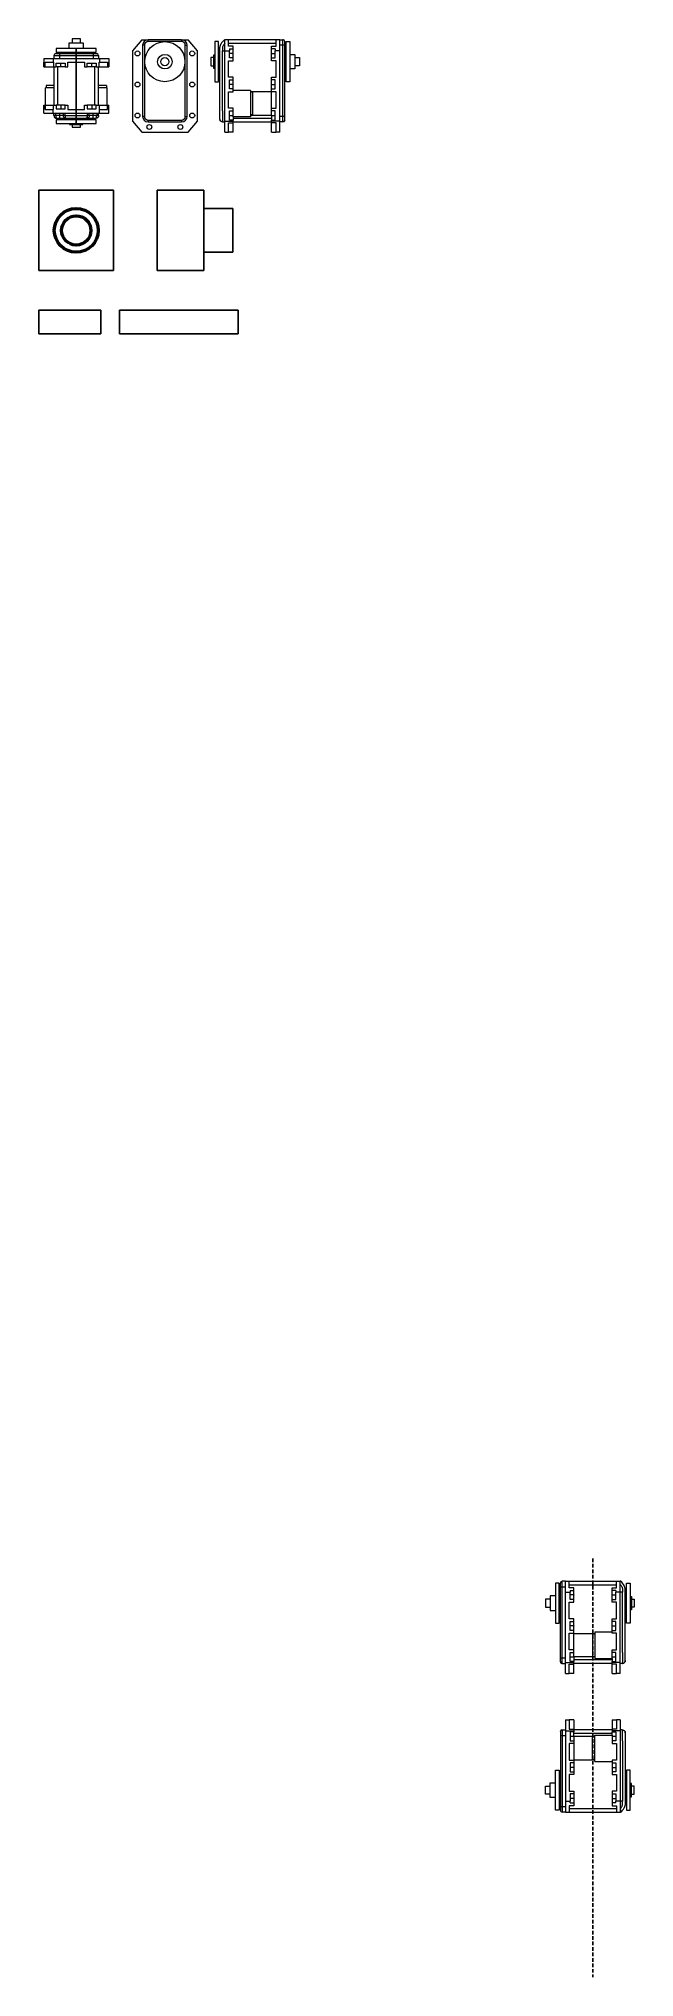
# Model space of a CAD drawing. Header units: millimetres. Extents: x 2045 to 5131, y -377 to 2192.
# Drawn here: x 2045 to 2371, y 704 to 1766 of the extents above; entities that cross this region are included whole.
import ezdxf

# ---------------------------------------------------------------- set-up
doc = ezdxf.new("R2010")
doc.units = ezdxf.units.MM
doc.linetypes.add('ACISOTGL', pattern=[3, 2, -1])
doc.layers.add('Arm', color=5, linetype='Continuous', lineweight=50)
doc.layers.add('Construction', color=1, linetype='ACISOTGL', lineweight=25)
doc.layers.add('RX-28', color=7, linetype='Continuous')

msp = doc.modelspace()

# ---------------------------------------------------------------- linework, layer by layer
at = {"color": 1}
for p, q in [((2109.318, 1682.94), (2134.818, 1682.94)), ((2109.318, 1638.94), (2109.318, 1682.94)), ((2134.818, 1682.94), (2134.818, 1638.94)), ((2134.818, 1672.94), (2150.818, 1672.94)), ((2150.818, 1672.94), (2150.818, 1648.94)), ((2150.818, 1648.94), (2134.818, 1648.94)), ((2134.818, 1638.94), (2109.318, 1638.94)), ((2044.502, 1617.253), (2078.502, 1617.253)), ((2044.502, 1604.253), (2044.502, 1617.253)), ((2078.502, 1617.253), (2078.502, 1604.253)), ((2153.694, 1617.253), (2088.694, 1617.253)), ((2088.694, 1617.253), (2088.694, 1604.253)), ((2153.694, 1604.253), (2153.694, 1617.253)), ((2078.502, 1604.253), (2044.502, 1604.253)), ((2088.694, 1604.253), (2153.694, 1604.253))]:
    msp.add_line(p, q, dxfattribs=at)
at = {"layer": 'Arm', "color": 1}
for radius in [12, 8]:
    msp.add_circle((2065.002, 1660.94), radius, dxfattribs=at)
at = {"layer": 'Construction'}
msp.add_line((2347.927, 933.104), (2347.927, 703.602), dxfattribs=at)
at = {"layer": 'RX-28', "color": 7, "linetype": 'Continuous', "lineweight": 15}
for p, q in [((2067.252, 1765.981), (2062.752, 1765.981)), ((2100.841, 1765.431), (2095.741, 1759.431)), ((2100.841, 1765.431), (2104.341, 1765.431)), ((2100.841, 1765.431), (2103.341, 1765.431)), ((2122.741, 1765.431), (2104.341, 1765.431)), ((2104.341, 1764.431), (2104.341, 1765.431)), ((2122.741, 1764.431), (2104.341, 1764.431)), ((2122.741, 1765.431), (2122.741, 1764.431)), ((2122.741, 1765.431), (2126.241, 1765.431)), ((2123.741, 1765.431), (2126.241, 1765.431)), ((2131.341, 1759.431), (2126.241, 1765.431)), ((2140.915, 1764.431), (2140.915, 1742.431)), ((2142.915, 1742.431), (2142.915, 1764.431)), ((2148.415, 1765.431), (2146.415, 1765.431)), ((2146.415, 1759.431), (2146.415, 1765.431)), ((2148.415, 1761.906), (2148.415, 1765.431)), ((2174.415, 1765.431), (2148.415, 1765.431)), ((2176.415, 1765.431), (2174.415, 1765.431)), ((2174.415, 1761.906), (2174.415, 1765.431)), ((2176.415, 1759.431), (2176.415, 1765.431)), ((2176.415, 1765.431), (2178.165, 1765.431)), ((2178.165, 1762.431), (2178.165, 1765.431)), ((2179.915, 1742.431), (2179.915, 1764.431)), ((2181.915, 1764.431), (2181.915, 1742.431)), ((2047.202, 1755.131), (2047.202, 1750.631)), ((2047.202, 1755.131), (2052.302, 1755.131)), ((2047.202, 1750.631), (2047.202, 1753.131)), ((2047.202, 1750.631), (2047.202, 1753.131)), ((2047.945, 1753.131), (2052.302, 1753.131)), ((2047.945, 1750.631), (2047.945, 1753.131)), ((2052.302, 1755.131), (2052.302, 1753.131)), ((2052.302, 1755.131), (2077.702, 1755.131)), ((2052.302, 1753.131), (2052.527, 1753.131)), ((2052.527, 1753.131), (2052.527, 1750.631)), ((2052.802, 1756.881), (2055.802, 1756.881)), ((2052.802, 1756.881), (2052.802, 1755.131)), ((2076.002, 1760.631), (2054.002, 1760.631)), ((2054.002, 1758.631), (2076.002, 1758.631)), ((2055.802, 1757.881), (2055.802, 1756.881)), ((2055.802, 1757.881), (2074.202, 1757.881)), ((2055.802, 1756.881), (2074.202, 1756.881)), ((2055.802, 1756.881), (2055.802, 1755.131)), ((2060.477, 1753.131), (2069.527, 1753.131)), ((2060.477, 1750.631), (2060.477, 1753.131)), ((2069.002, 1763.481), (2061.002, 1763.481)), ((2069.527, 1753.131), (2069.527, 1750.631)), ((2074.202, 1757.881), (2074.202, 1756.881)), ((2074.202, 1756.881), (2077.202, 1756.881)), ((2074.202, 1756.881), (2074.202, 1755.131)), ((2077.202, 1756.881), (2077.202, 1755.131)), ((2077.477, 1753.131), (2077.702, 1753.131)), ((2077.477, 1750.631), (2077.477, 1753.131)), ((2077.702, 1755.131), (2077.702, 1753.131)), ((2077.702, 1755.131), (2082.802, 1755.131)), ((2077.702, 1753.131), (2082.058, 1753.131)), ((2082.058, 1753.131), (2082.058, 1750.631)), ((2082.802, 1755.131), (2082.802, 1750.631)), ((2082.802, 1753.131), (2082.802, 1750.631)), ((2082.802, 1753.131), (2082.802, 1750.631)), ((2095.741, 1759.431), (2095.741, 1720.831)), ((2101.341, 1762.431), (2101.341, 1723.431)), ((2102.341, 1762.431), (2101.341, 1762.431)), ((2102.341, 1762.431), (2102.341, 1723.431)), ((2124.741, 1723.431), (2124.741, 1762.431)), ((2124.741, 1762.431), (2125.741, 1762.431)), ((2125.741, 1723.431), (2125.741, 1762.431)), ((2131.341, 1720.831), (2131.341, 1759.431)), ((2138.765, 1755.681), (2138.765, 1751.181)), ((2140.265, 1757.031), (2140.265, 1749.831)), ((2143.665, 1726.932), (2143.665, 1758.93)), ((2145.165, 1761.288), (2145.165, 1760.431)), ((2145.165, 1726.431), (2145.165, 1759.431)), ((2145.165, 1759.431), (2146.415, 1759.431)), ((2146.415, 1759.431), (2148.915, 1759.431)), ((2146.415, 1720.831), (2146.415, 1759.431)), ((2174.415, 1763.431), (2148.415, 1763.431)), ((2150.915, 1761.906), (2148.415, 1761.906)), ((2148.415, 1744.906), (2148.415, 1753.956)), ((2148.415, 1753.956), (2150.915, 1753.956)), ((2148.915, 1760.406), (2148.915, 1759.431)), ((2148.915, 1760.406), (2150.915, 1760.406)), ((2148.915, 1755.456), (2148.915, 1759.431)), ((2150.915, 1757.931), (2148.915, 1757.931)), ((2150.915, 1755.456), (2148.915, 1755.456)), ((2150.915, 1760.406), (2150.915, 1761.906)), ((2150.915, 1758.031), (2150.915, 1760.406)), ((2150.915, 1757.831), (2150.915, 1758.031)), ((2150.915, 1755.456), (2150.915, 1757.831)), ((2150.915, 1753.956), (2150.915, 1755.456)), ((2171.915, 1761.906), (2174.415, 1761.906)), ((2171.915, 1760.406), (2171.915, 1761.906)), ((2173.915, 1760.406), (2171.915, 1760.406)), ((2171.915, 1758.031), (2171.915, 1760.406)), ((2171.915, 1758.031), (2171.915, 1757.831)), ((2171.915, 1757.931), (2173.915, 1757.931)), ((2171.915, 1755.456), (2171.915, 1757.831)), ((2171.915, 1755.456), (2173.915, 1755.456)), ((2171.915, 1753.956), (2171.915, 1755.456)), ((2174.415, 1753.956), (2171.915, 1753.956)), ((2173.915, 1760.406), (2173.915, 1759.431)), ((2176.415, 1759.431), (2173.915, 1759.431)), ((2173.915, 1755.456), (2173.915, 1759.431)), ((2174.415, 1744.906), (2174.415, 1753.956)), ((2178.165, 1762.431), (2176.415, 1762.431)), ((2176.415, 1720.831), (2176.415, 1759.431)), ((2179.165, 1762.431), (2178.165, 1762.431)), ((2178.165, 1723.431), (2178.165, 1762.431)), ((2179.165, 1723.431), (2179.165, 1762.431)), ((2184.765, 1757.431), (2184.765, 1749.431)), ((2187.265, 1755.681), (2187.265, 1751.181)), ((2047.202, 1750.631), (2047.202, 1752.631)), ((2047.202, 1750.631), (2047.202, 1752.631)), ((2047.202, 1750.631), (2047.945, 1750.631)), ((2047.945, 1750.631), (2052.527, 1750.631)), ((2052.527, 1750.631), (2054.027, 1750.631)), ((2052.802, 1750.631), (2052.802, 1729.631)), ((2054.027, 1752.631), (2058.977, 1752.631)), ((2054.027, 1750.631), (2054.027, 1752.631)), ((2056.401, 1750.631), (2054.027, 1750.631)), ((2054.802, 1750.631), (2054.802, 1729.631)), ((2056.602, 1750.631), (2056.401, 1750.631)), ((2056.502, 1750.631), (2056.502, 1752.631)), ((2058.977, 1750.631), (2056.602, 1750.631)), ((2058.977, 1752.631), (2058.977, 1750.631)), ((2058.977, 1750.631), (2060.477, 1750.631)), ((2069.527, 1750.631), (2071.027, 1750.631)), ((2071.027, 1752.631), (2075.977, 1752.631)), ((2071.027, 1750.631), (2071.027, 1752.631)), ((2073.401, 1750.631), (2071.027, 1750.631)), ((2073.602, 1750.631), (2073.401, 1750.631)), ((2073.502, 1750.631), (2073.502, 1752.631)), ((2075.977, 1750.631), (2073.602, 1750.631)), ((2075.202, 1729.631), (2075.202, 1750.631)), ((2075.977, 1752.631), (2075.977, 1750.631)), ((2075.977, 1750.631), (2077.477, 1750.631)), ((2077.202, 1729.631), (2077.202, 1750.631)), ((2077.477, 1750.631), (2082.058, 1750.631)), ((2082.058, 1750.631), (2082.802, 1750.631)), ((2082.802, 1752.631), (2082.802, 1750.631)), ((2082.802, 1752.631), (2082.802, 1750.631)), ((2150.915, 1744.906), (2148.415, 1744.906)), ((2148.915, 1738.456), (2148.915, 1743.406)), ((2148.915, 1743.406), (2150.915, 1743.406)), ((2150.915, 1743.406), (2150.915, 1744.906)), ((2150.915, 1741.031), (2150.915, 1743.406)), ((2171.915, 1744.906), (2174.415, 1744.906)), ((2171.915, 1743.406), (2171.915, 1744.906)), ((2173.915, 1743.406), (2171.915, 1743.406)), ((2171.915, 1741.031), (2171.915, 1743.406)), ((2173.915, 1738.456), (2173.915, 1743.406)), ((2052.802, 1739.131), (2048.202, 1739.131)), ((2048.202, 1729.631), (2048.202, 1739.131)), ((2052.802, 1740.281), (2048.452, 1740.281)), ((2048.452, 1740.281), (2048.452, 1739.131)), ((2081.552, 1740.281), (2077.202, 1740.281)), ((2081.802, 1739.131), (2077.202, 1739.131)), ((2081.552, 1740.281), (2081.552, 1739.131)), ((2081.802, 1739.131), (2081.802, 1729.631)), ((2148.415, 1727.906), (2148.415, 1736.956)), ((2148.415, 1736.956), (2150.915, 1736.956)), ((2150.915, 1740.931), (2148.915, 1740.931)), ((2150.915, 1738.456), (2148.915, 1738.456)), ((2150.915, 1740.831), (2150.915, 1741.031)), ((2150.915, 1738.456), (2150.915, 1740.831)), ((2150.915, 1736.956), (2150.915, 1738.456)), ((2160.415, 1737.681), (2150.915, 1737.681)), ((2160.415, 1737.681), (2160.415, 1723.181)), ((2171.915, 1736.831), (2160.415, 1736.831)), ((2161.565, 1736.641), (2160.415, 1736.641)), ((2161.565, 1736.641), (2161.565, 1724.221)), ((2171.915, 1741.031), (2171.915, 1740.831)), ((2171.915, 1740.931), (2173.915, 1740.931)), ((2171.915, 1738.456), (2171.915, 1740.831)), ((2171.915, 1738.456), (2173.915, 1738.456)), ((2171.915, 1736.956), (2171.915, 1738.456)), ((2174.415, 1736.956), (2171.915, 1736.956)), ((2171.915, 1727.906), (2171.915, 1736.831)), ((2174.415, 1727.906), (2174.415, 1736.956)), ((2047.202, 1725.131), (2047.202, 1729.631)), ((2047.202, 1729.631), (2047.945, 1729.631)), ((2047.202, 1729.631), (2047.202, 1727.631)), ((2047.202, 1729.631), (2047.202, 1727.131)), ((2047.202, 1729.631), (2047.202, 1727.631)), ((2047.202, 1729.631), (2047.202, 1727.131)), ((2047.202, 1725.131), (2052.302, 1725.131)), ((2047.945, 1729.631), (2047.945, 1727.131)), ((2047.945, 1729.631), (2052.527, 1729.631)), ((2047.945, 1727.131), (2052.302, 1727.131)), ((2052.302, 1725.131), (2052.302, 1727.131)), ((2052.302, 1727.131), (2052.527, 1727.131)), ((2052.302, 1725.131), (2077.702, 1725.131)), ((2052.527, 1727.131), (2052.527, 1729.631)), ((2052.527, 1729.631), (2054.027, 1729.631)), ((2052.802, 1723.881), (2052.802, 1725.131)), ((2053.802, 1723.881), (2053.802, 1725.131)), ((2055.852, 1723.881), (2053.802, 1723.881)), ((2076.002, 1721.631), (2054.002, 1721.631)), ((2054.027, 1729.631), (2054.027, 1727.631)), ((2056.401, 1729.631), (2054.027, 1729.631)), ((2054.027, 1727.631), (2058.977, 1727.631)), ((2054.303, 1722.381), (2055.852, 1722.381)), ((2055.852, 1725.131), (2055.852, 1723.881)), ((2057.852, 1723.881), (2055.852, 1723.881)), ((2055.852, 1723.881), (2055.852, 1722.381)), ((2056.401, 1729.631), (2056.602, 1729.631)), ((2056.502, 1729.631), (2056.502, 1727.631)), ((2058.977, 1729.631), (2056.602, 1729.631)), ((2057.852, 1725.131), (2057.852, 1723.881)), ((2058.852, 1723.881), (2058.852, 1725.131)), ((2058.852, 1723.881), (2071.152, 1723.881)), ((2058.977, 1727.631), (2058.977, 1729.631)), ((2058.977, 1729.631), (2060.477, 1729.631)), ((2059.353, 1722.381), (2070.651, 1722.381)), ((2060.477, 1729.631), (2060.477, 1727.131)), ((2060.477, 1727.131), (2069.527, 1727.131)), ((2069.527, 1727.131), (2069.527, 1729.631)), ((2069.527, 1729.631), (2071.027, 1729.631)), ((2071.027, 1729.631), (2071.027, 1727.631)), ((2073.401, 1729.631), (2071.027, 1729.631)), ((2071.027, 1727.631), (2075.977, 1727.631)), ((2071.152, 1723.881), (2071.152, 1725.131)), ((2072.152, 1723.881), (2072.152, 1725.131)), ((2074.152, 1723.881), (2072.152, 1723.881)), ((2073.401, 1729.631), (2073.602, 1729.631)), ((2073.502, 1729.631), (2073.502, 1727.631)), ((2075.977, 1729.631), (2073.602, 1729.631)), ((2074.152, 1725.131), (2074.152, 1723.881)), ((2074.152, 1723.881), (2074.152, 1722.381)), ((2076.202, 1723.881), (2074.152, 1723.881)), ((2074.152, 1722.381), (2075.701, 1722.381)), ((2075.977, 1727.631), (2075.977, 1729.631)), ((2075.977, 1729.631), (2077.477, 1729.631)), ((2076.202, 1725.131), (2076.202, 1723.881)), ((2077.202, 1723.881), (2077.202, 1725.131)), ((2077.477, 1729.631), (2077.477, 1727.131)), ((2077.477, 1729.631), (2082.058, 1729.631)), ((2077.477, 1727.131), (2077.702, 1727.131)), ((2077.702, 1725.131), (2077.702, 1727.131)), ((2077.702, 1727.131), (2082.058, 1727.131)), ((2077.702, 1725.131), (2082.802, 1725.131)), ((2082.058, 1727.131), (2082.058, 1729.631)), ((2082.058, 1729.631), (2082.802, 1729.631)), ((2082.802, 1725.131), (2082.802, 1729.631)), ((2082.802, 1727.631), (2082.802, 1729.631)), ((2082.802, 1727.131), (2082.802, 1729.631)), ((2082.802, 1727.631), (2082.802, 1729.631)), ((2082.802, 1727.131), (2082.802, 1729.631)), ((2102.341, 1723.431), (2101.341, 1723.431)), ((2104.341, 1721.431), (2122.741, 1721.431)), ((2104.341, 1721.431), (2104.341, 1720.431)), ((2122.741, 1721.431), (2122.741, 1720.431)), ((2124.741, 1723.431), (2125.741, 1723.431)), ((2143.665, 1721.932), (2143.665, 1723.431)), ((2145.165, 1725.431), (2145.165, 1723.431)), ((2145.165, 1723.431), (2145.165, 1721.431)), ((2150.915, 1727.906), (2148.415, 1727.906)), ((2148.915, 1721.456), (2148.915, 1726.406)), ((2148.915, 1726.406), (2150.915, 1726.406)), ((2148.915, 1723.931), (2150.915, 1723.931)), ((2150.915, 1721.456), (2148.915, 1721.456)), ((2150.915, 1726.406), (2150.915, 1727.906)), ((2150.915, 1723.181), (2150.915, 1726.406)), ((2160.415, 1723.181), (2150.915, 1723.181)), ((2150.915, 1723.181), (2150.915, 1721.456)), ((2150.915, 1722.431), (2171.915, 1722.431)), ((2150.915, 1720.831), (2150.915, 1721.456)), ((2161.565, 1724.221), (2160.415, 1724.221)), ((2160.415, 1724.031), (2171.915, 1724.031)), ((2171.915, 1727.906), (2174.415, 1727.906)), ((2171.915, 1726.406), (2171.915, 1727.906)), ((2173.915, 1726.406), (2171.915, 1726.406)), ((2171.915, 1724.031), (2171.915, 1726.406)), ((2171.915, 1724.031), (2171.915, 1723.831)), ((2171.915, 1723.931), (2173.915, 1723.931)), ((2171.915, 1723.831), (2171.915, 1721.456)), ((2171.915, 1720.831), (2171.915, 1721.456)), ((2171.915, 1721.456), (2173.915, 1721.456)), ((2173.915, 1721.456), (2173.915, 1726.406)), ((2178.165, 1723.431), (2176.415, 1723.431)), ((2178.165, 1720.431), (2178.165, 1723.431)), ((2179.165, 1723.431), (2178.165, 1723.431)), ((2054.002, 1719.631), (2076.002, 1719.631)), ((2061.402, 1718.981), (2068.602, 1718.981)), ((2062.752, 1717.481), (2067.252, 1717.481)), ((2095.741, 1720.831), (2100.841, 1714.831)), ((2100.841, 1714.831), (2126.241, 1714.831)), ((2104.341, 1720.431), (2122.741, 1720.431)), ((2126.241, 1714.831), (2131.341, 1720.831)), ((2145.165, 1720.431), (2146.415, 1720.431)), ((2146.415, 1720.831), (2150.915, 1720.831)), ((2146.415, 1714.831), (2146.415, 1720.831)), ((2146.415, 1714.831), (2148.415, 1714.831)), ((2148.415, 1714.831), (2148.415, 1719.956)), ((2148.415, 1719.956), (2150.915, 1719.956)), ((2150.915, 1714.831), (2148.415, 1714.831)), ((2150.915, 1714.831), (2148.415, 1714.831)), ((2150.915, 1714.831), (2148.915, 1714.831)), ((2150.915, 1714.831), (2148.915, 1714.831)), ((2150.915, 1719.956), (2150.915, 1720.831)), ((2150.915, 1720.431), (2171.915, 1720.431)), ((2150.915, 1714.831), (2150.915, 1719.956)), ((2176.415, 1720.831), (2171.915, 1720.831)), ((2171.915, 1719.956), (2171.915, 1720.831)), ((2174.415, 1719.956), (2171.915, 1719.956)), ((2171.915, 1714.831), (2171.915, 1719.956)), ((2171.915, 1714.831), (2174.415, 1714.831)), ((2171.915, 1714.831), (2173.915, 1714.831)), ((2171.915, 1714.831), (2174.415, 1714.831)), ((2171.915, 1714.831), (2173.915, 1714.831)), ((2174.415, 1714.831), (2174.415, 1719.956)), ((2176.415, 1714.831), (2174.415, 1714.831)), ((2176.415, 1714.831), (2176.415, 1720.831)), ((2178.165, 1720.431), (2176.415, 1720.431)), ((2327.427, 919.604), (2327.427, 897.604)), ((2329.427, 897.604), (2329.427, 919.604)), ((2330.177, 917.604), (2331.177, 917.604)), ((2330.177, 878.604), (2330.177, 917.604)), ((2331.177, 917.604), (2331.177, 920.604)), ((2332.927, 920.604), (2331.177, 920.604)), ((2331.177, 917.604), (2332.927, 917.604)), ((2331.177, 878.604), (2331.177, 917.604)), ((2332.927, 914.604), (2332.927, 920.604)), ((2332.927, 920.604), (2334.927, 920.604)), ((2332.927, 914.604), (2335.427, 914.604)), ((2332.927, 876.004), (2332.927, 914.604)), ((2334.927, 917.079), (2334.927, 920.604)), ((2334.927, 920.604), (2360.927, 920.604)), ((2334.927, 918.604), (2360.927, 918.604)), ((2337.427, 917.079), (2334.927, 917.079)), ((2335.427, 915.579), (2337.427, 915.579)), ((2335.427, 915.579), (2335.427, 914.604)), ((2335.427, 910.629), (2335.427, 914.604)), ((2337.427, 915.579), (2337.427, 917.079)), ((2337.427, 913.204), (2337.427, 915.579)), ((2358.427, 915.579), (2358.427, 917.079)), ((2358.427, 917.079), (2360.927, 917.079)), ((2360.427, 915.579), (2358.427, 915.579)), ((2358.427, 913.204), (2358.427, 915.579)), ((2360.427, 915.579), (2360.427, 914.604)), ((2360.427, 910.629), (2360.427, 914.604)), ((2362.927, 914.604), (2360.427, 914.604)), ((2360.927, 917.079), (2360.927, 920.604)), ((2360.927, 920.604), (2362.927, 920.604)), ((2362.927, 914.604), (2362.927, 920.604)), ((2362.927, 876.004), (2362.927, 914.604)), ((2364.177, 914.604), (2362.927, 914.604)), ((2364.177, 916.461), (2364.177, 915.604)), ((2364.177, 881.604), (2364.177, 914.604)), ((2365.677, 882.105), (2365.677, 914.103)), ((2366.427, 897.604), (2366.427, 919.604)), ((2368.427, 919.604), (2368.427, 897.604)), ((2322.077, 910.854), (2322.077, 906.354)), ((2324.577, 912.604), (2324.577, 904.604)), ((2334.927, 909.129), (2337.427, 909.129)), ((2334.927, 900.079), (2334.927, 909.129)), ((2337.427, 913.104), (2335.427, 913.104)), ((2337.427, 910.629), (2335.427, 910.629)), ((2337.427, 913.204), (2337.427, 913.004)), ((2337.427, 910.629), (2337.427, 913.004)), ((2337.427, 909.129), (2337.427, 910.629)), ((2358.427, 913.004), (2358.427, 913.204)), ((2358.427, 913.104), (2360.427, 913.104)), ((2358.427, 910.629), (2358.427, 913.004)), ((2358.427, 909.129), (2358.427, 910.629)), ((2358.427, 910.629), (2360.427, 910.629)), ((2360.927, 909.129), (2358.427, 909.129)), ((2360.927, 900.079), (2360.927, 909.129)), ((2369.077, 912.204), (2369.077, 905.004)), ((2370.577, 910.854), (2370.577, 906.354)), ((2337.427, 900.079), (2334.927, 900.079)), ((2335.427, 898.579), (2337.427, 898.579)), ((2335.427, 893.629), (2335.427, 898.579)), ((2337.427, 896.104), (2335.427, 896.104)), ((2337.427, 893.629), (2335.427, 893.629)), ((2337.427, 898.579), (2337.427, 900.079)), ((2337.427, 896.204), (2337.427, 898.579)), ((2337.427, 896.204), (2337.427, 896.004)), ((2337.427, 893.629), (2337.427, 896.004)), ((2337.427, 892.129), (2337.427, 893.629)), ((2348.927, 892.854), (2348.927, 878.354)), ((2348.927, 892.854), (2358.427, 892.854)), ((2358.427, 898.579), (2358.427, 900.079)), ((2358.427, 900.079), (2360.927, 900.079)), ((2360.427, 898.579), (2358.427, 898.579)), ((2358.427, 896.204), (2358.427, 898.579)), ((2358.427, 896.004), (2358.427, 896.204)), ((2358.427, 896.104), (2360.427, 896.104)), ((2358.427, 893.629), (2358.427, 896.004)), ((2358.427, 892.129), (2358.427, 893.629)), ((2358.427, 893.629), (2360.427, 893.629)), ((2360.427, 893.629), (2360.427, 898.579)), ((2334.927, 892.129), (2337.427, 892.129)), ((2334.927, 883.079), (2334.927, 892.129)), ((2337.427, 883.079), (2334.927, 883.079)), ((2337.427, 892.004), (2348.927, 892.004)), ((2337.427, 883.079), (2337.427, 892.004)), ((2337.427, 881.579), (2337.427, 883.079)), ((2347.777, 891.814), (2347.777, 879.394)), ((2347.777, 891.814), (2348.927, 891.814)), ((2360.927, 892.129), (2358.427, 892.129)), ((2358.427, 881.579), (2358.427, 883.079)), ((2358.427, 883.079), (2360.927, 883.079)), ((2360.927, 883.079), (2360.927, 892.129)), ((2330.177, 878.604), (2331.177, 878.604)), ((2331.177, 875.604), (2331.177, 878.604)), ((2331.177, 878.604), (2332.927, 878.604)), ((2331.177, 875.604), (2332.927, 875.604)), ((2332.927, 876.004), (2337.427, 876.004)), ((2332.927, 870.004), (2332.927, 876.004)), ((2334.927, 875.129), (2337.427, 875.129)), ((2334.927, 870.004), (2334.927, 875.129)), ((2335.427, 881.579), (2337.427, 881.579)), ((2335.427, 876.629), (2335.427, 881.579)), ((2337.427, 879.104), (2335.427, 879.104)), ((2337.427, 876.629), (2335.427, 876.629)), ((2337.427, 879.204), (2337.427, 881.579)), ((2337.427, 879.204), (2337.427, 879.004)), ((2348.927, 879.204), (2337.427, 879.204)), ((2337.427, 879.004), (2337.427, 876.629)), ((2358.427, 877.604), (2337.427, 877.604)), ((2337.427, 876.004), (2337.427, 876.629)), ((2337.427, 875.129), (2337.427, 876.004)), ((2358.427, 875.604), (2337.427, 875.604)), ((2337.427, 870.004), (2337.427, 875.129)), ((2347.777, 879.394), (2348.927, 879.394)), ((2348.927, 878.354), (2358.427, 878.354)), ((2360.427, 881.579), (2358.427, 881.579)), ((2358.427, 878.354), (2358.427, 881.579)), ((2360.427, 879.104), (2358.427, 879.104)), ((2358.427, 878.354), (2358.427, 876.629)), ((2358.427, 876.629), (2360.427, 876.629)), ((2358.427, 876.004), (2358.427, 876.629)), ((2362.927, 876.004), (2358.427, 876.004)), ((2358.427, 875.129), (2358.427, 876.004)), ((2360.927, 875.129), (2358.427, 875.129)), ((2358.427, 870.004), (2358.427, 875.129)), ((2360.427, 876.629), (2360.427, 881.579)), ((2360.927, 870.004), (2360.927, 875.129)), ((2362.927, 870.004), (2362.927, 876.004)), ((2364.177, 875.604), (2362.927, 875.604)), ((2364.177, 880.604), (2364.177, 878.604)), ((2364.177, 878.604), (2364.177, 876.604)), ((2365.677, 877.105), (2365.677, 878.604)), ((2332.927, 870.004), (2334.927, 870.004)), ((2337.427, 870.004), (2334.927, 870.004)), ((2337.427, 870.004), (2334.927, 870.004)), ((2337.427, 870.004), (2335.427, 870.004)), ((2337.427, 870.004), (2335.427, 870.004)), ((2358.427, 870.004), (2360.927, 870.004)), ((2358.427, 870.004), (2360.427, 870.004)), ((2358.427, 870.004), (2360.927, 870.004)), ((2358.427, 870.004), (2360.427, 870.004)), ((2362.927, 870.004), (2360.927, 870.004)), ((2332.927, 844.703), (2334.927, 844.703)), ((2332.927, 844.703), (2332.927, 838.703)), ((2334.927, 844.703), (2334.927, 839.578)), ((2337.427, 844.703), (2334.927, 844.703)), ((2337.427, 844.703), (2334.927, 844.703)), ((2334.927, 839.578), (2337.427, 839.578)), ((2337.427, 844.703), (2335.427, 844.703)), ((2337.427, 844.703), (2335.427, 844.703)), ((2337.427, 844.703), (2337.427, 839.578)), ((2337.427, 839.578), (2337.427, 838.703)), ((2358.427, 844.703), (2360.927, 844.703)), ((2358.427, 844.703), (2358.427, 839.578)), ((2358.427, 844.703), (2360.427, 844.703)), ((2358.427, 844.703), (2360.927, 844.703)), ((2358.427, 844.703), (2360.427, 844.703)), ((2360.927, 839.578), (2358.427, 839.578)), ((2358.427, 839.578), (2358.427, 838.703)), ((2362.927, 844.703), (2360.927, 844.703)), ((2360.927, 844.703), (2360.927, 839.578)), ((2362.927, 844.703), (2362.927, 838.703)), ((2330.177, 836.103), (2331.177, 836.103)), ((2330.177, 836.103), (2330.177, 797.103)), ((2331.177, 839.103), (2331.177, 836.103)), ((2331.177, 839.103), (2332.927, 839.103)), ((2331.177, 836.103), (2332.927, 836.103)), ((2331.177, 836.103), (2331.177, 797.103)), ((2332.927, 838.703), (2337.427, 838.703)), ((2332.927, 838.703), (2332.927, 800.103)), ((2334.927, 831.628), (2334.927, 822.578)), ((2337.427, 831.628), (2334.927, 831.628)), ((2335.427, 838.078), (2335.427, 833.128)), ((2337.427, 838.078), (2335.427, 838.078)), ((2337.427, 835.603), (2335.427, 835.603)), ((2335.427, 833.128), (2337.427, 833.128)), ((2358.427, 839.103), (2337.427, 839.103)), ((2337.427, 838.703), (2337.427, 838.078)), ((2337.427, 835.703), (2337.427, 838.078)), ((2358.427, 837.103), (2337.427, 837.103)), ((2337.427, 835.503), (2337.427, 835.703)), ((2337.427, 835.503), (2337.427, 833.128)), ((2348.927, 835.503), (2337.427, 835.503)), ((2337.427, 833.128), (2337.427, 831.628)), ((2337.427, 831.628), (2337.427, 822.703)), ((2347.777, 822.893), (2347.777, 835.313)), ((2347.777, 835.313), (2348.927, 835.313)), ((2348.927, 821.853), (2348.927, 836.353)), ((2348.927, 836.353), (2358.427, 836.353)), ((2362.927, 838.703), (2358.427, 838.703)), ((2358.427, 838.703), (2358.427, 838.078)), ((2358.427, 838.078), (2360.427, 838.078)), ((2358.427, 836.353), (2358.427, 838.078)), ((2358.427, 836.353), (2358.427, 833.128)), ((2360.427, 835.603), (2358.427, 835.603)), ((2360.427, 833.128), (2358.427, 833.128)), ((2358.427, 833.128), (2358.427, 831.628)), ((2358.427, 831.628), (2360.927, 831.628)), ((2360.427, 838.078), (2360.427, 833.128)), ((2360.927, 831.628), (2360.927, 822.578)), ((2364.177, 839.103), (2362.927, 839.103)), ((2362.927, 838.703), (2362.927, 800.103)), ((2364.177, 836.103), (2364.177, 838.103)), ((2364.177, 834.103), (2364.177, 836.103)), ((2364.177, 833.103), (2364.177, 800.103)), ((2365.677, 837.602), (2365.677, 836.103)), ((2365.677, 832.602), (2365.677, 800.604)), ((2334.927, 822.578), (2337.427, 822.578)), ((2335.427, 821.078), (2335.427, 816.128)), ((2337.427, 821.078), (2335.427, 821.078)), ((2337.427, 818.603), (2335.427, 818.603)), ((2337.427, 822.703), (2348.927, 822.703)), ((2337.427, 822.578), (2337.427, 821.078)), ((2337.427, 821.078), (2337.427, 818.703)), ((2337.427, 818.503), (2337.427, 818.703)), ((2337.427, 818.503), (2337.427, 816.128)), ((2347.777, 822.893), (2348.927, 822.893)), ((2348.927, 821.853), (2358.427, 821.853)), ((2360.927, 822.578), (2358.427, 822.578)), ((2358.427, 822.578), (2358.427, 821.078)), ((2358.427, 821.078), (2360.427, 821.078)), ((2358.427, 821.078), (2358.427, 818.703)), ((2358.427, 818.703), (2358.427, 818.503)), ((2358.427, 818.603), (2360.427, 818.603)), ((2358.427, 818.503), (2358.427, 816.128)), ((2360.427, 821.078), (2360.427, 816.128)), ((2322.077, 803.853), (2322.077, 808.353)), ((2324.577, 802.103), (2324.577, 810.103)), ((2327.427, 795.103), (2327.427, 817.103)), ((2329.427, 817.103), (2329.427, 795.103)), ((2334.927, 814.628), (2334.927, 805.578)), ((2337.427, 814.628), (2334.927, 814.628)), ((2335.427, 816.128), (2337.427, 816.128)), ((2337.427, 816.128), (2337.427, 814.628)), ((2360.427, 816.128), (2358.427, 816.128)), ((2358.427, 816.128), (2358.427, 814.628)), ((2358.427, 814.628), (2360.927, 814.628)), ((2360.927, 814.628), (2360.927, 805.578)), ((2366.427, 817.103), (2366.427, 795.103)), ((2368.427, 795.103), (2368.427, 817.103)), ((2369.077, 802.503), (2369.077, 809.703)), ((2370.577, 803.853), (2370.577, 808.353)), ((2330.177, 797.103), (2331.177, 797.103)), ((2331.177, 797.103), (2331.177, 794.103)), ((2331.177, 797.103), (2332.927, 797.103)), ((2332.927, 800.103), (2332.927, 794.103)), ((2332.927, 800.103), (2335.427, 800.103)), ((2334.927, 805.578), (2337.427, 805.578)), ((2334.927, 797.628), (2334.927, 794.103)), ((2337.427, 797.628), (2334.927, 797.628)), ((2335.427, 804.078), (2335.427, 800.103)), ((2337.427, 804.078), (2335.427, 804.078)), ((2337.427, 801.603), (2335.427, 801.603)), ((2335.427, 799.128), (2335.427, 800.103)), ((2335.427, 799.128), (2337.427, 799.128)), ((2337.427, 805.578), (2337.427, 804.078)), ((2337.427, 804.078), (2337.427, 801.703)), ((2337.427, 801.503), (2337.427, 801.703)), ((2337.427, 801.503), (2337.427, 799.128)), ((2337.427, 799.128), (2337.427, 797.628)), ((2360.927, 805.578), (2358.427, 805.578)), ((2358.427, 805.578), (2358.427, 804.078)), ((2358.427, 804.078), (2360.427, 804.078)), ((2358.427, 804.078), (2358.427, 801.703)), ((2358.427, 801.703), (2358.427, 801.503)), ((2358.427, 801.603), (2360.427, 801.603)), ((2358.427, 801.503), (2358.427, 799.128)), ((2360.427, 799.128), (2358.427, 799.128)), ((2358.427, 799.128), (2358.427, 797.628)), ((2358.427, 797.628), (2360.927, 797.628)), ((2360.427, 804.078), (2360.427, 800.103)), ((2362.927, 800.103), (2360.427, 800.103)), ((2360.427, 799.128), (2360.427, 800.103)), ((2360.927, 797.628), (2360.927, 794.103)), ((2362.927, 800.103), (2362.927, 794.103)), ((2364.177, 800.103), (2362.927, 800.103)), ((2364.177, 798.246), (2364.177, 799.103)), ((2332.927, 794.103), (2331.177, 794.103)), ((2332.927, 794.103), (2334.927, 794.103)), ((2334.927, 796.103), (2360.927, 796.103)), ((2334.927, 794.103), (2360.927, 794.103)), ((2360.927, 794.103), (2362.927, 794.103))]:
    msp.add_line(p, q, dxfattribs=at)
at = {"layer": 'RX-28', "color": 1}
for p, q in [((2065.002, 1760.631), (2065.002, 1719.631)), ((2044.502, 1682.94), (2085.502, 1682.94)), ((2044.502, 1638.94), (2044.502, 1682.94)), ((2085.502, 1682.94), (2085.502, 1638.94)), ((2085.502, 1638.94), (2044.502, 1638.94))]:
    msp.add_line(p, q, dxfattribs=at)
at = {"layer": 'RX-28', "color": 7, "linetype": 'Continuous', "lineweight": 15}
for centre, radius in [((2113.541, 1753.431), 11), ((2098.541, 1757.931), 1.35), ((2113.541, 1753.431), 4), ((2113.541, 1753.431), 2.25), ((2128.541, 1757.931), 1.35), ((2098.541, 1740.931), 1.35), ((2128.541, 1740.931), 1.35), ((2098.541, 1723.931), 1.35), ((2128.541, 1723.931), 1.35), ((2105.041, 1717.631), 1.35), ((2122.041, 1717.631), 1.35)]:
    msp.add_circle(centre, radius, dxfattribs=at)
for centre, radius, start, end in [((2104.341, 1762.431), 3, 90, 180), ((2122.741, 1762.431), 3, 0, 90), ((2149.842, 1760.431), 6.177, 125.956837, 154.682871), ((2178.165, 1764.431), 1, 359.999994, 90), ((2053.802, 1756.881), 1, 89.999994, 180), ((2076.202, 1756.881), 1, 0, 90), ((2104.341, 1723.431), 3, 180, 270), ((2122.741, 1723.431), 3, 270, 0), ((2331.177, 919.604), 1, 90, 180.000006), ((2359.5, 915.604), 6.177, 25.317129, 54.043163), ((2331.177, 795.103), 1, 179.999994, 270), ((2359.5, 799.103), 6.177, 305.956837, 334.682871)]:
    msp.add_arc(centre, radius, start, end, dxfattribs=at)
at = {"layer": 'RX-28', "color": 7, "linetype": 'Continuous'}
for centre, start, end in [((2178.165, 1721.431), 270, 0), ((2331.177, 876.604), 180, 270), ((2331.177, 838.103), 90, 180)]:
    msp.add_arc(centre, 1, start, end, dxfattribs=at)
at = {"layer": 'RX-28', "color": 7, "linetype": 'Continuous', "lineweight": 15}
for points, degree in [([(2062.752, 1765.981), (2062.752, 1763.481)], 1), ([(2067.252, 1763.481), (2067.252, 1765.981)], 1), ([(2142.915, 1764.431), (2140.915, 1764.431)], 1), ([(2146.415, 1763.614), (2146.089, 1763.263), (2145.819, 1762.864), (2145.615, 1762.431)], 3), ([(2146.215, 1765.431), (2146.215, 1765.431), (2146.292, 1765.431), (2146.415, 1765.431)], 3), ([(2179.915, 1764.431), (2181.915, 1764.431)], 1), ([(2054.002, 1760.631), (2054.002, 1758.631)], 1), ([(2060.002, 1758.631), (2060.002, 1757.881)], 1), ([(2061.002, 1763.481), (2061.002, 1760.631)], 1), ([(2069.002, 1760.631), (2069.002, 1763.481)], 1), ([(2070.002, 1757.881), (2070.002, 1758.631)], 1), ([(2076.002, 1758.631), (2076.002, 1760.631)], 1), ([(2140.265, 1755.681), (2138.765, 1755.681)], 1), ([(2140.915, 1757.031), (2140.265, 1757.031)], 1), ([(2143.665, 1759.681), (2142.915, 1759.681)], 1), ([(2143.665, 1758.931), (2143.665, 1758.931), (2143.665, 1759.491), (2143.665, 1760.431)], 3), ([(2179.165, 1758.431), (2179.915, 1758.431)], 1), ([(2181.915, 1757.431), (2184.765, 1757.431)], 1), ([(2184.765, 1755.681), (2187.265, 1755.681)], 1), ([(2138.765, 1751.181), (2140.265, 1751.181)], 1), ([(2140.265, 1749.831), (2140.915, 1749.831)], 1), ([(2140.915, 1742.431), (2142.915, 1742.431)], 1), ([(2142.915, 1747.181), (2143.665, 1747.181)], 1), ([(2179.915, 1748.431), (2179.165, 1748.431)], 1), ([(2181.915, 1742.431), (2179.915, 1742.431)], 1), ([(2184.765, 1749.431), (2181.915, 1749.431)], 1), ([(2187.265, 1751.181), (2184.765, 1751.181)], 1), ([(2052.837, 1723.881), (2052.802, 1723.881)], 1), ([(2053.41, 1722.679), (2053.319, 1722.756)], 1), ([(2054.002, 1721.631), (2054.002, 1719.631)], 1), ([(2057.887, 1723.881), (2057.852, 1723.881)], 1), ([(2058.46, 1722.679), (2058.369, 1722.756)], 1), ([(2058.752, 1722.381), (2058.752, 1721.631)], 1), ([(2071.252, 1721.631), (2071.252, 1722.381)], 1), ([(2076.002, 1719.631), (2076.002, 1721.631)], 1), ([(2145.165, 1725.466), (2145.165, 1725.431)], 1), ([(2061.402, 1719.631), (2061.402, 1718.981)], 1), ([(2062.752, 1718.981), (2062.752, 1717.481)], 1), ([(2067.252, 1717.481), (2067.252, 1718.981)], 1), ([(2068.602, 1718.981), (2068.602, 1719.631)], 1), ([(2143.963, 1721.04), (2144.041, 1720.948)], 1), ([(2145.165, 1720.466), (2145.165, 1720.431)], 1), ([(2329.427, 919.604), (2327.427, 919.604)], 1), ([(2363.127, 920.604), (2363.127, 920.604), (2363.05, 920.604), (2362.927, 920.604)], 3), ([(2362.927, 918.787), (2363.253, 918.436), (2363.523, 918.037), (2363.728, 917.604)], 3), ([(2365.677, 914.104), (2365.677, 914.104), (2365.677, 914.664), (2365.677, 915.604)], 3), ([(2365.677, 914.854), (2366.427, 914.854)], 1), ([(2366.427, 919.604), (2368.427, 919.604)], 1), ([(2324.577, 910.854), (2322.077, 910.854)], 1), ([(2322.077, 906.354), (2324.577, 906.354)], 1), ([(2327.427, 912.604), (2324.577, 912.604)], 1), ([(2324.577, 904.604), (2327.427, 904.604)], 1), ([(2330.177, 913.604), (2329.427, 913.604)], 1), ([(2329.427, 903.604), (2330.177, 903.604)], 1), ([(2368.427, 912.204), (2369.077, 912.204)], 1), ([(2369.077, 905.004), (2368.427, 905.004)], 1), ([(2369.077, 910.854), (2370.577, 910.854)], 1), ([(2370.577, 906.354), (2369.077, 906.354)], 1), ([(2327.427, 897.604), (2329.427, 897.604)], 1), ([(2366.427, 902.354), (2365.677, 902.354)], 1), ([(2368.427, 897.604), (2366.427, 897.604)], 1), ([(2364.177, 880.639), (2364.177, 880.604)], 1), ([(2364.177, 875.639), (2364.177, 875.604)], 1), ([(2365.379, 876.213), (2365.302, 876.122)], 1), ([(2364.177, 839.068), (2364.177, 839.103)], 1), ([(2364.177, 834.068), (2364.177, 834.103)], 1), ([(2365.379, 838.494), (2365.302, 838.585)], 1), ([(2322.077, 808.353), (2324.577, 808.353)], 1), ([(2324.577, 810.103), (2327.427, 810.103)], 1), ([(2327.427, 817.103), (2329.427, 817.103)], 1), ([(2329.427, 811.103), (2330.177, 811.103)], 1), ([(2366.427, 812.353), (2365.677, 812.353)], 1), ([(2368.427, 817.103), (2366.427, 817.103)], 1), ([(2369.077, 809.703), (2368.427, 809.703)], 1), ([(2370.577, 808.353), (2369.077, 808.353)], 1), ([(2324.577, 803.853), (2322.077, 803.853)], 1), ([(2327.427, 802.103), (2324.577, 802.103)], 1), ([(2330.177, 801.103), (2329.427, 801.103)], 1), ([(2362.927, 795.92), (2363.253, 796.271), (2363.523, 796.67), (2363.728, 797.103)], 3), ([(2365.677, 800.603), (2365.677, 800.603), (2365.677, 800.043), (2365.677, 799.103)], 3), ([(2365.677, 799.853), (2366.427, 799.853)], 1), ([(2368.427, 802.503), (2369.077, 802.503)], 1), ([(2369.077, 803.853), (2370.577, 803.853)], 1), ([(2329.427, 795.103), (2327.427, 795.103)], 1), ([(2363.127, 794.103), (2363.127, 794.103), (2363.05, 794.103), (2362.927, 794.103)], 3), ([(2366.427, 795.103), (2368.427, 795.103)], 1)]:
    msp.add_open_spline(points, degree=degree, dxfattribs=at)
for points, knots in [([(2104.341, 1764.431), (2104.299, 1764.43), (2104.215, 1764.428), (2104.09, 1764.416), (2103.966, 1764.397), (2103.844, 1764.37), (2103.723, 1764.334), (2103.516, 1764.26), (2103.235, 1764.115), (2102.917, 1763.855), (2102.657, 1763.537), (2102.493, 1763.218), (2102.399, 1762.93), (2102.35, 1762.682), (2102.344, 1762.515), (2102.341, 1762.431)], [0, 0, 0, 0, 0.04032222, 0.08031714, 0.12014248, 0.159958, 0.19992356, 0.24019723, 0.37004189, 0.50005725, 0.62990199, 0.75991743, 0.84004545, 0.91964627, 1, 1, 1, 1]), ([(2124.741, 1762.431), (2124.74, 1762.473), (2124.739, 1762.557), (2124.727, 1762.682), (2124.707, 1762.806), (2124.68, 1762.928), (2124.645, 1763.049), (2124.57, 1763.256), (2124.425, 1763.537), (2124.165, 1763.854), (2123.847, 1764.115), (2123.529, 1764.279), (2123.24, 1764.373), (2122.993, 1764.422), (2122.825, 1764.428), (2122.741, 1764.431)], [0, 0, 0, 0, 0.040322224, 0.080317142, 0.120142487, 0.159958006, 0.199923563, 0.240197236, 0.370041895, 0.500057254, 0.62990199, 0.759917426, 0.840045446, 0.919646268, 1, 1, 1, 1]), ([(2179.165, 1762.431), (2179.165, 1762.473), (2179.165, 1762.557), (2179.165, 1762.682), (2179.165, 1762.806), (2179.165, 1762.928), (2179.165, 1763.049), (2179.165, 1763.256), (2179.165, 1763.537), (2179.165, 1763.854), (2179.165, 1764.115), (2179.165, 1764.279), (2179.165, 1764.373), (2179.165, 1764.422), (2179.165, 1764.428), (2179.165, 1764.431)], [0, 0, 0, 0, 0.040322224, 0.080317142, 0.120142487, 0.159958006, 0.199923563, 0.240197236, 0.370041895, 0.500057254, 0.62990199, 0.759917426, 0.840045446, 0.919646268, 1, 1, 1, 1]), ([(2053.802, 1757.881), (2053.802, 1757.881), (2053.804, 1757.881), (2053.816, 1757.881), (2053.835, 1757.881), (2053.863, 1757.881), (2053.898, 1757.881), (2053.973, 1757.881), (2054.118, 1757.881), (2054.378, 1757.881), (2054.695, 1757.881), (2055.014, 1757.881), (2055.303, 1757.881), (2055.55, 1757.881), (2055.717, 1757.881), (2055.802, 1757.881)], [0, 0, 0, 0, 0.04032222, 0.08031714, 0.12014248, 0.159958, 0.19992356, 0.24019723, 0.37004189, 0.50005725, 0.62990199, 0.75991743, 0.84004545, 0.91964627, 1, 1, 1, 1]), ([(2074.202, 1757.881), (2074.244, 1757.881), (2074.328, 1757.881), (2074.453, 1757.881), (2074.577, 1757.881), (2074.699, 1757.881), (2074.82, 1757.881), (2075.026, 1757.881), (2075.308, 1757.881), (2075.625, 1757.881), (2075.886, 1757.881), (2076.05, 1757.881), (2076.144, 1757.881), (2076.193, 1757.881), (2076.199, 1757.881), (2076.202, 1757.881)], [0, 0, 0, 0, 0.04032222, 0.08031714, 0.12014248, 0.159958, 0.19992356, 0.24019723, 0.37004189, 0.50005725, 0.62990199, 0.75991743, 0.84004545, 0.91964627, 1, 1, 1, 1]), ([(2143.665, 1760.431), (2143.666, 1760.49), (2143.667, 1760.61), (2143.675, 1760.793), (2143.689, 1760.981), (2143.709, 1761.172), (2143.736, 1761.367), (2143.769, 1761.565), (2143.818, 1761.805), (2143.889, 1762.09), (2143.99, 1762.416), (2144.111, 1762.747), (2144.209, 1762.963), (2144.259, 1763.072)], [0, 0, 0, 0, 0.07087702, 0.14207836, 0.21371753, 0.28590601, 0.35875271, 0.43236365, 0.50684157, 0.62642846, 0.74824297, 0.872652, 1, 1, 1, 1]), ([(2145.615, 1762.431), (2145.462, 1762.247), (2145.346, 1762.051), (2145.198, 1761.66), (2145.165, 1761.465), (2145.165, 1761.288)], [0, 0, 0, 0, 0.5, 0.5, 1, 1, 1, 1]), ([(2145.165, 1760.431), (2145.165, 1760.431), (2145.165, 1760.409), (2145.165, 1760.312), (2145.165, 1760.235), (2145.165, 1760.04), (2145.165, 1759.922), (2145.165, 1759.676), (2145.165, 1759.549), (2145.165, 1759.431)], [0, 0, 0, 0, 0.25, 0.25, 0.5, 0.5, 0.75, 0.75, 1, 1, 1, 1]), ([(2052.818, 1723.897), (2052.822, 1723.821), (2052.831, 1723.674), (2052.886, 1723.415), (2053.007, 1723.108), (2053.162, 1722.885), (2053.306, 1722.761), (2053.336, 1722.736)], [0, 0, 0, 0, 0.16778277, 0.32042489, 0.57576627, 0.91277737, 1, 1, 1, 1]), ([(2053.802, 1723.881), (2053.67, 1723.881), (2053.408, 1723.881), (2053.081, 1723.881), (2052.874, 1723.881), (2052.846, 1723.881), (2052.837, 1723.881)], [0, 0, 0, 0, 0.2825844, 0.5651688, 0.8477532, 1, 1, 1, 1]), ([(2053.336, 1722.736), (2053.347, 1722.725), (2053.416, 1722.664), (2053.587, 1722.557), (2053.869, 1722.436), (2054.095, 1722.417), (2054.217, 1722.407)], [0, 0, 0, 0, 0.05013199, 0.2955176, 0.61871892, 1, 1, 1, 1]), ([(2054.303, 1722.381), (2054.209, 1722.387), (2054.009, 1722.399), (2053.775, 1722.463), (2053.649, 1722.536), (2053.616, 1722.555)], [0, 0, 0, 0, 0.39713681, 0.8406945, 1, 1, 1, 1]), ([(2053.802, 1723.881), (2053.802, 1723.84), (2053.803, 1723.758), (2053.808, 1723.635), (2053.817, 1723.512), (2053.829, 1723.39), (2053.845, 1723.27), (2053.864, 1723.154), (2053.887, 1723.042), (2053.913, 1722.934), (2053.954, 1722.796), (2054.016, 1722.637), (2054.096, 1722.505), (2054.173, 1722.427), (2054.238, 1722.387), (2054.281, 1722.383), (2054.303, 1722.381)], [0, 0, 0, 0, 0.05056066, 0.10179355, 0.15373759, 0.20643016, 0.25990703, 0.31420244, 0.36934912, 0.42537826, 0.48231966, 0.60390136, 0.73853402, 0.83216324, 0.91931522, 1, 1, 1, 1]), ([(2055.852, 1722.381), (2056.78, 1722.381), (2057.67, 1722.381), (2058.983, 1722.381), (2059.352, 1722.381), (2059.352, 1722.381)], [0, 0, 0, 0, 0.5, 0.5, 1, 1, 1, 1]), ([(2057.868, 1723.897), (2057.872, 1723.821), (2057.881, 1723.674), (2057.936, 1723.415), (2058.057, 1723.108), (2058.212, 1722.885), (2058.356, 1722.761), (2058.386, 1722.736)], [0, 0, 0, 0, 0.16778281, 0.32042497, 0.5757664, 0.91277755, 1, 1, 1, 1]), ([(2058.852, 1723.881), (2058.72, 1723.881), (2058.458, 1723.881), (2058.131, 1723.881), (2057.924, 1723.881), (2057.896, 1723.881), (2057.887, 1723.881)], [0, 0, 0, 0, 0.282584426, 0.565168852, 0.847753278, 1, 1, 1, 1]), ([(2058.386, 1722.736), (2058.397, 1722.725), (2058.466, 1722.664), (2058.637, 1722.557), (2058.919, 1722.436), (2059.145, 1722.417), (2059.267, 1722.407)], [0, 0, 0, 0, 0.05013223, 0.29551775, 0.61871901, 1, 1, 1, 1]), ([(2059.353, 1722.381), (2059.259, 1722.387), (2059.059, 1722.399), (2058.825, 1722.463), (2058.699, 1722.536), (2058.666, 1722.555)], [0, 0, 0, 0, 0.39711723, 0.84069466, 1, 1, 1, 1]), ([(2058.852, 1723.881), (2058.852, 1723.84), (2058.853, 1723.758), (2058.858, 1723.635), (2058.867, 1723.512), (2058.879, 1723.39), (2058.895, 1723.27), (2058.914, 1723.154), (2058.937, 1723.042), (2058.963, 1722.934), (2059.004, 1722.796), (2059.066, 1722.637), (2059.146, 1722.505), (2059.223, 1722.427), (2059.288, 1722.387), (2059.331, 1722.383), (2059.353, 1722.381)], [0, 0, 0, 0, 0.0505607, 0.10179363, 0.1537377, 0.20643028, 0.25990716, 0.31420258, 0.36934924, 0.42537837, 0.48231973, 0.60390161, 0.73853406, 0.8321576, 0.91930956, 1, 1, 1, 1]), ([(2070.651, 1722.381), (2070.663, 1722.382), (2070.689, 1722.383), (2070.727, 1722.396), (2070.766, 1722.419), (2070.806, 1722.452), (2070.865, 1722.519), (2070.937, 1722.637), (2071.008, 1722.819), (2071.062, 1723.017), (2071.102, 1723.222), (2071.131, 1723.438), (2071.148, 1723.659), (2071.151, 1723.807), (2071.152, 1723.881)], [0, 0, 0, 0, 0.04769893, 0.09771195, 0.1500419, 0.20469128, 0.26166222, 0.39629786, 0.51795401, 0.62036498, 0.71958384, 0.81579288, 0.90919208, 1, 1, 1, 1]), ([(2072.152, 1723.881), (2072.151, 1723.84), (2072.149, 1723.758), (2072.133, 1723.635), (2072.107, 1723.512), (2072.071, 1723.39), (2072.024, 1723.27), (2071.966, 1723.154), (2071.897, 1723.042), (2071.818, 1722.934), (2071.695, 1722.796), (2071.507, 1722.637), (2071.239, 1722.488), (2070.946, 1722.4), (2070.745, 1722.381), (2070.651, 1722.381), (2070.651, 1722.381)], [0, 0, 0, 0, 0.05057189, 0.10181616, 0.15377175, 0.20647603, 0.25996478, 0.31427226, 0.36943119, 0.42547279, 0.48242684, 0.60394976, 0.73849147, 0.87623448, 0.99956083, 1, 1, 1, 1]), ([(2070.652, 1722.381), (2070.652, 1722.381), (2071.02, 1722.381), (2072.333, 1722.381), (2073.223, 1722.381), (2074.152, 1722.381)], [0, 0, 0, 0, 0.5, 0.5, 1, 1, 1, 1]), ([(2072.152, 1723.881), (2072.152, 1723.881), (2072.13, 1723.881), (2072.033, 1723.881), (2071.956, 1723.881), (2071.761, 1723.881), (2071.643, 1723.881), (2071.397, 1723.881), (2071.269, 1723.881), (2071.152, 1723.881)], [0, 0, 0, 0, 0.25, 0.25, 0.5, 0.5, 0.75, 0.75, 1, 1, 1, 1]), ([(2075.701, 1722.381), (2075.713, 1722.382), (2075.739, 1722.383), (2075.777, 1722.396), (2075.816, 1722.419), (2075.856, 1722.452), (2075.915, 1722.519), (2075.987, 1722.637), (2076.058, 1722.819), (2076.112, 1723.017), (2076.152, 1723.222), (2076.181, 1723.438), (2076.198, 1723.659), (2076.201, 1723.807), (2076.202, 1723.881)], [0, 0, 0, 0, 0.04769488, 0.09770587, 0.15003584, 0.20468725, 0.26166226, 0.39629812, 0.51795409, 0.62036511, 0.71958397, 0.815793, 0.90919215, 1, 1, 1, 1]), ([(2077.202, 1723.881), (2077.201, 1723.84), (2077.199, 1723.758), (2077.183, 1723.635), (2077.157, 1723.512), (2077.121, 1723.39), (2077.074, 1723.27), (2077.016, 1723.154), (2076.947, 1723.042), (2076.868, 1722.934), (2076.745, 1722.796), (2076.557, 1722.637), (2076.289, 1722.488), (2075.996, 1722.4), (2075.795, 1722.381), (2075.701, 1722.381), (2075.701, 1722.381)], [0, 0, 0, 0, 0.05057194, 0.10181625, 0.15377186, 0.20647615, 0.25996492, 0.3142724, 0.36943132, 0.4254729, 0.48242692, 0.60395002, 0.73849152, 0.87622843, 0.99956113, 1, 1, 1, 1]), ([(2077.202, 1723.881), (2077.202, 1723.881), (2077.18, 1723.881), (2077.083, 1723.881), (2077.006, 1723.881), (2076.811, 1723.881), (2076.693, 1723.881), (2076.447, 1723.881), (2076.319, 1723.881), (2076.202, 1723.881)], [0, 0, 0, 0, 0.25, 0.25, 0.5, 0.5, 0.75, 0.75, 1, 1, 1, 1]), ([(2102.341, 1723.431), (2102.342, 1723.389), (2102.343, 1723.305), (2102.355, 1723.179), (2102.375, 1723.056), (2102.402, 1722.933), (2102.437, 1722.813), (2102.512, 1722.606), (2102.657, 1722.325), (2102.917, 1722.007), (2103.235, 1721.747), (2103.553, 1721.582), (2103.842, 1721.489), (2104.089, 1721.44), (2104.257, 1721.434), (2104.341, 1721.431)], [0, 0, 0, 0, 0.04032222, 0.08031714, 0.12014248, 0.159958, 0.19992356, 0.24019723, 0.37004189, 0.50005725, 0.62990199, 0.75991743, 0.84004545, 0.91964627, 1, 1, 1, 1]), ([(2122.741, 1721.431), (2122.783, 1721.432), (2122.867, 1721.433), (2122.992, 1721.445), (2123.116, 1721.465), (2123.238, 1721.492), (2123.359, 1721.527), (2123.566, 1721.602), (2123.847, 1721.747), (2124.165, 1722.007), (2124.425, 1722.324), (2124.589, 1722.643), (2124.683, 1722.932), (2124.732, 1723.179), (2124.738, 1723.347), (2124.741, 1723.431)], [0, 0, 0, 0, 0.04032222, 0.08031714, 0.12014248, 0.159958, 0.19992356, 0.24019723, 0.37004189, 0.50005725, 0.62990199, 0.75991743, 0.84004545, 0.91964627, 1, 1, 1, 1]), ([(2143.665, 1723.431), (2143.665, 1724.359), (2143.665, 1725.249), (2143.665, 1726.562), (2143.665, 1726.931), (2143.665, 1726.931)], [0, 0, 0, 0, 0.5, 0.5, 1, 1, 1, 1]), ([(2143.665, 1721.932), (2143.671, 1721.838), (2143.683, 1721.639), (2143.747, 1721.404), (2143.82, 1721.278), (2143.84, 1721.245)], [0, 0, 0, 0, 0.39713747, 0.84069452, 1, 1, 1, 1]), ([(2144.02, 1720.965), (2144.01, 1720.977), (2143.948, 1721.045), (2143.841, 1721.216), (2143.721, 1721.498), (2143.702, 1721.724), (2143.692, 1721.846)], [0, 0, 0, 0, 0.05013199, 0.2955176, 0.61871892, 1, 1, 1, 1]), ([(2145.165, 1726.431), (2145.165, 1726.3), (2145.165, 1726.037), (2145.165, 1725.71), (2145.165, 1725.503), (2145.165, 1725.476), (2145.165, 1725.466)], [0, 0, 0, 0, 0.28258443, 0.56516885, 0.84775328, 1, 1, 1, 1]), ([(2145.165, 1721.431), (2145.165, 1721.3), (2145.165, 1721.037), (2145.165, 1720.71), (2145.165, 1720.503), (2145.165, 1720.476), (2145.165, 1720.466)], [0, 0, 0, 0, 0.28258433, 0.56516866, 0.84775299, 1, 1, 1, 1]), ([(2179.165, 1721.431), (2179.165, 1721.432), (2179.165, 1721.433), (2179.165, 1721.445), (2179.165, 1721.465), (2179.165, 1721.492), (2179.165, 1721.527), (2179.165, 1721.602), (2179.165, 1721.747), (2179.165, 1722.007), (2179.165, 1722.324), (2179.165, 1722.643), (2179.165, 1722.932), (2179.165, 1723.179), (2179.165, 1723.347), (2179.165, 1723.431)], [0, 0, 0, 0, 0.04032222, 0.08031714, 0.12014248, 0.159958, 0.19992356, 0.24019723, 0.37004189, 0.50005725, 0.62990199, 0.75991743, 0.84004545, 0.91964627, 1, 1, 1, 1]), ([(2145.182, 1720.447), (2145.105, 1720.452), (2144.959, 1720.46), (2144.7, 1720.515), (2144.392, 1720.636), (2144.17, 1720.791), (2144.046, 1720.935), (2144.02, 1720.965)], [0, 0, 0, 0, 0.16778277, 0.32042489, 0.57576626, 0.91277737, 1, 1, 1, 1]), ([(2330.177, 917.604), (2330.177, 917.646), (2330.177, 917.73), (2330.177, 917.856), (2330.177, 917.979), (2330.177, 918.101), (2330.177, 918.222), (2330.177, 918.429), (2330.177, 918.71), (2330.177, 919.028), (2330.177, 919.288), (2330.177, 919.452), (2330.177, 919.546), (2330.177, 919.595), (2330.177, 919.601), (2330.177, 919.604)], [0, 0, 0, 0, 0.040322224, 0.080317142, 0.120142487, 0.159958006, 0.199923563, 0.240197236, 0.370041895, 0.500057254, 0.62990199, 0.759917426, 0.840045446, 0.919646268, 1, 1, 1, 1]), ([(2363.728, 917.604), (2363.88, 917.42), (2363.996, 917.224), (2364.145, 916.833), (2364.177, 916.639), (2364.177, 916.461)], [0, 0, 0, 0, 0.5, 0.5, 1, 1, 1, 1]), ([(2364.177, 915.604), (2364.177, 915.604), (2364.177, 915.583), (2364.177, 915.485), (2364.177, 915.409), (2364.177, 915.214), (2364.177, 915.095), (2364.177, 914.849), (2364.177, 914.722), (2364.177, 914.604)], [0, 0, 0, 0, 0.25, 0.25, 0.5, 0.5, 0.75, 0.75, 1, 1, 1, 1]), ([(2365.677, 915.604), (2365.676, 915.664), (2365.675, 915.783), (2365.667, 915.967), (2365.653, 916.154), (2365.633, 916.345), (2365.607, 916.54), (2365.573, 916.738), (2365.524, 916.979), (2365.453, 917.263), (2365.352, 917.59), (2365.231, 917.92), (2365.133, 918.136), (2365.084, 918.246)], [0, 0, 0, 0, 0.07087702, 0.14207836, 0.21371753, 0.28590601, 0.35875271, 0.43236365, 0.50684157, 0.62642846, 0.74824297, 0.872652, 1, 1, 1, 1]), ([(2365.677, 878.604), (2365.677, 879.532), (2365.677, 880.423), (2365.677, 881.735), (2365.677, 882.104), (2365.677, 882.104)], [0, 0, 0, 0, 0.5, 0.5, 1, 1, 1, 1]), ([(2330.177, 876.604), (2330.177, 876.605), (2330.177, 876.606), (2330.177, 876.619), (2330.177, 876.638), (2330.177, 876.665), (2330.177, 876.701), (2330.177, 876.775), (2330.177, 876.92), (2330.177, 877.18), (2330.177, 877.498), (2330.177, 877.816), (2330.177, 878.105), (2330.177, 878.353), (2330.177, 878.52), (2330.177, 878.604)], [0, 0, 0, 0, 0.04032222, 0.08031714, 0.12014248, 0.159958, 0.19992356, 0.24019723, 0.37004189, 0.50005725, 0.62990199, 0.75991743, 0.84004545, 0.91964627, 1, 1, 1, 1]), ([(2364.16, 875.621), (2364.237, 875.625), (2364.383, 875.633), (2364.642, 875.689), (2364.95, 875.809), (2365.173, 875.964), (2365.297, 876.109), (2365.322, 876.138)], [0, 0, 0, 0, 0.16778277, 0.32042489, 0.57576626, 0.91277737, 1, 1, 1, 1]), ([(2364.177, 881.604), (2364.177, 881.473), (2364.177, 881.21), (2364.177, 880.883), (2364.177, 880.677), (2364.177, 880.649), (2364.177, 880.639)], [0, 0, 0, 0, 0.28258443, 0.56516885, 0.84775328, 1, 1, 1, 1]), ([(2364.177, 876.604), (2364.177, 876.473), (2364.177, 876.21), (2364.177, 875.883), (2364.177, 875.677), (2364.177, 875.649), (2364.177, 875.639)], [0, 0, 0, 0, 0.28258433, 0.56516866, 0.84775299, 1, 1, 1, 1]), ([(2365.322, 876.138), (2365.332, 876.15), (2365.394, 876.218), (2365.501, 876.389), (2365.622, 876.671), (2365.64, 876.897), (2365.651, 877.02)], [0, 0, 0, 0, 0.05013199, 0.2955176, 0.61871892, 1, 1, 1, 1]), ([(2365.677, 877.105), (2365.671, 877.011), (2365.659, 876.812), (2365.595, 876.577), (2365.522, 876.452), (2365.502, 876.418)], [0, 0, 0, 0, 0.39713747, 0.84069452, 1, 1, 1, 1]), ([(2330.177, 838.103), (2330.177, 838.102), (2330.177, 838.101), (2330.177, 838.089), (2330.177, 838.069), (2330.177, 838.042), (2330.177, 838.007), (2330.177, 837.932), (2330.177, 837.787), (2330.177, 837.527), (2330.177, 837.209), (2330.177, 836.891), (2330.177, 836.602), (2330.177, 836.355), (2330.177, 836.187), (2330.177, 836.103)], [0, 0, 0, 0, 0.04032222, 0.08031714, 0.12014248, 0.159958, 0.19992356, 0.24019723, 0.37004189, 0.50005725, 0.62990199, 0.75991743, 0.84004545, 0.91964627, 1, 1, 1, 1]), ([(2364.16, 839.087), (2364.237, 839.082), (2364.383, 839.074), (2364.642, 839.019), (2364.95, 838.898), (2365.173, 838.743), (2365.297, 838.598), (2365.322, 838.569)], [0, 0, 0, 0, 0.16778277, 0.32042489, 0.57576626, 0.91277737, 1, 1, 1, 1]), ([(2364.177, 838.103), (2364.177, 838.234), (2364.177, 838.497), (2364.177, 838.824), (2364.177, 839.031), (2364.177, 839.058), (2364.177, 839.068)], [0, 0, 0, 0, 0.28258433, 0.56516866, 0.84775299, 1, 1, 1, 1]), ([(2364.177, 833.103), (2364.177, 833.234), (2364.177, 833.497), (2364.177, 833.824), (2364.177, 834.031), (2364.177, 834.058), (2364.177, 834.068)], [0, 0, 0, 0, 0.28258443, 0.56516885, 0.84775328, 1, 1, 1, 1]), ([(2365.322, 838.569), (2365.332, 838.557), (2365.394, 838.489), (2365.501, 838.318), (2365.622, 838.036), (2365.64, 837.81), (2365.651, 837.687)], [0, 0, 0, 0, 0.05013199, 0.2955176, 0.61871892, 1, 1, 1, 1]), ([(2365.677, 837.602), (2365.671, 837.696), (2365.659, 837.895), (2365.595, 838.13), (2365.522, 838.256), (2365.502, 838.289)], [0, 0, 0, 0, 0.39713747, 0.84069452, 1, 1, 1, 1]), ([(2365.677, 836.103), (2365.677, 835.175), (2365.677, 834.285), (2365.677, 832.972), (2365.677, 832.603), (2365.677, 832.603)], [0, 0, 0, 0, 0.5, 0.5, 1, 1, 1, 1]), ([(2330.177, 797.103), (2330.177, 797.061), (2330.177, 796.977), (2330.177, 796.852), (2330.177, 796.728), (2330.177, 796.606), (2330.177, 796.485), (2330.177, 796.278), (2330.177, 795.997), (2330.177, 795.679), (2330.177, 795.419), (2330.177, 795.255), (2330.177, 795.161), (2330.177, 795.112), (2330.177, 795.106), (2330.177, 795.103)], [0, 0, 0, 0, 0.040322224, 0.080317142, 0.120142487, 0.159958006, 0.199923563, 0.240197236, 0.370041895, 0.500057254, 0.62990199, 0.759917426, 0.840045446, 0.919646268, 1, 1, 1, 1]), ([(2363.728, 797.103), (2363.88, 797.287), (2363.996, 797.483), (2364.145, 797.874), (2364.177, 798.068), (2364.177, 798.246)], [0, 0, 0, 0, 0.5, 0.5, 1, 1, 1, 1]), ([(2364.177, 799.103), (2364.177, 799.103), (2364.177, 799.125), (2364.177, 799.222), (2364.177, 799.298), (2364.177, 799.494), (2364.177, 799.612), (2364.177, 799.858), (2364.177, 799.985), (2364.177, 800.103)], [0, 0, 0, 0, 0.25, 0.25, 0.5, 0.5, 0.75, 0.75, 1, 1, 1, 1]), ([(2365.677, 799.103), (2365.676, 799.043), (2365.675, 798.924), (2365.667, 798.741), (2365.653, 798.553), (2365.633, 798.362), (2365.607, 798.167), (2365.573, 797.969), (2365.524, 797.729), (2365.453, 797.444), (2365.352, 797.117), (2365.231, 796.787), (2365.133, 796.571), (2365.084, 796.462)], [0, 0, 0, 0, 0.07087702, 0.14207836, 0.21371753, 0.28590601, 0.35875271, 0.43236365, 0.50684157, 0.62642846, 0.74824297, 0.872652, 1, 1, 1, 1])]:
    msp.add_open_spline(points, degree=3, knots=knots, dxfattribs=at)

doc.saveas('drawing.dxf')
